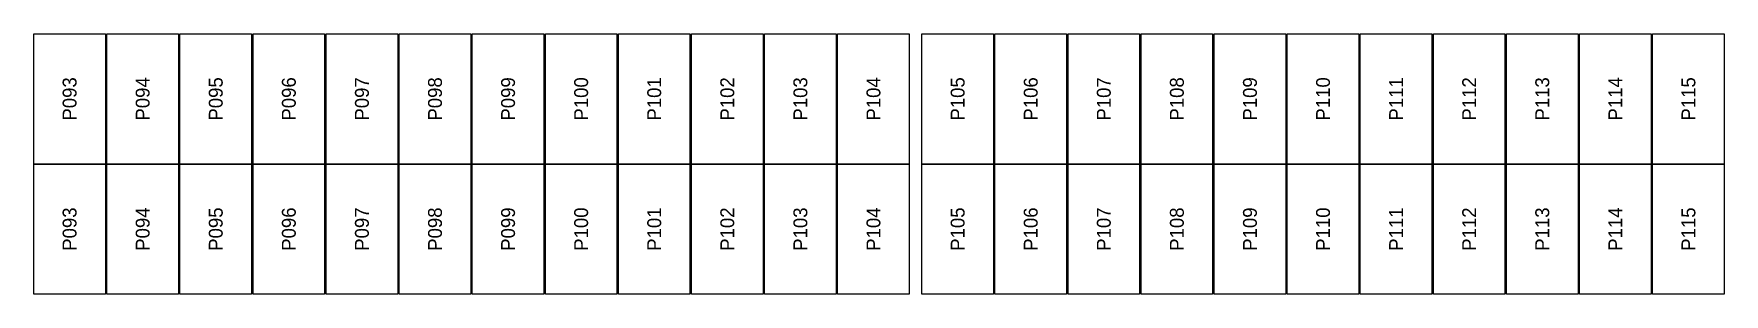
# Model space of a CAD drawing. Extents: x 296295 to 296770, y 651564 to 652121.
# Drawn here: x 296685.94 to 296712.72, y 651588.49 to 651592.62 of the extents above; entities that cross this region are included whole.
import ezdxf
from ezdxf.enums import TextEntityAlignment as Align

# ---------------------------------------------------------------- set-up
doc = ezdxf.new("R2010")
doc.units = 0

msp = doc.modelspace()

# ---------------------------------------------------------------- texts
at = {"layer": 'PANEL_POSITION'}
for s, p in [('P093', (296686.503, 651591.589)), ('P094', (296687.661, 651591.589)), ('P095', (296688.819, 651591.589)), ('P096', (296689.977, 651591.589)), ('P097', (296691.135, 651591.589)), ('P098', (296692.293, 651591.589)), ('P099', (296693.451, 651591.589)), ('P100', (296694.609, 651591.589)), ('P101', (296695.767, 651591.589)), ('P102', (296696.925, 651591.589)), ('P103', (296698.083, 651591.589)), ('P104', (296699.241, 651591.589)), ('P105', (296700.575, 651591.589)), ('P106', (296701.733, 651591.589)), ('P107', (296702.891, 651591.589)), ('P108', (296704.049, 651591.589)), ('P109', (296705.207, 651591.589)), ('P110', (296706.365, 651591.589)), ('P111', (296707.523, 651591.589)), ('P112', (296708.681, 651591.589)), ('P113', (296709.839, 651591.589)), ('P114', (296710.997, 651591.589)), ('P115', (296712.155, 651591.589)), ('P093', (296686.503, 651589.526)), ('P094', (296687.661, 651589.526)), ('P095', (296688.819, 651589.526)), ('P096', (296689.977, 651589.526)), ('P097', (296691.135, 651589.526)), ('P098', (296692.293, 651589.526)), ('P099', (296693.451, 651589.526)), ('P100', (296694.609, 651589.526)), ('P101', (296695.767, 651589.526)), ('P102', (296696.925, 651589.526)), ('P103', (296698.083, 651589.526)), ('P104', (296699.241, 651589.526)), ('P105', (296700.575, 651589.526)), ('P106', (296701.733, 651589.526)), ('P107', (296702.891, 651589.526)), ('P108', (296704.049, 651589.526)), ('P109', (296705.207, 651589.526)), ('P110', (296706.365, 651589.526)), ('P111', (296707.523, 651589.526)), ('P112', (296708.681, 651589.526)), ('P113', (296709.839, 651589.526)), ('P114', (296710.997, 651589.526)), ('P115', (296712.155, 651589.526))]:
    msp.add_text(s, height=0.22, rotation=90, dxfattribs=at).set_placement(p, align=Align.MIDDLE_CENTER)

# ---------------------------------------------------------------- linework, layer by layer
at = {"layer": 'PANELS_MASTER'}
for points in [[(296685.936, 651592.621), (296687.07, 651592.621), (296687.07, 651590.558), (296685.936, 651590.558)], [(296687.094, 651592.621), (296688.228, 651592.621), (296688.228, 651590.558), (296687.094, 651590.558)], [(296688.252, 651592.621), (296689.386, 651592.621), (296689.386, 651590.558), (296688.252, 651590.558)], [(296689.41, 651592.621), (296690.544, 651592.621), (296690.544, 651590.558), (296689.41, 651590.558)], [(296690.568, 651592.621), (296691.702, 651592.621), (296691.702, 651590.558), (296690.568, 651590.558)], [(296691.726, 651592.621), (296692.86, 651592.621), (296692.86, 651590.558), (296691.726, 651590.558)], [(296692.884, 651592.621), (296694.018, 651592.621), (296694.018, 651590.558), (296692.884, 651590.558)], [(296694.042, 651592.621), (296695.176, 651592.621), (296695.176, 651590.558), (296694.042, 651590.558)], [(296695.2, 651592.621), (296696.334, 651592.621), (296696.334, 651590.558), (296695.2, 651590.558)], [(296696.358, 651592.621), (296697.492, 651592.621), (296697.492, 651590.558), (296696.358, 651590.558)], [(296697.516, 651592.621), (296698.65, 651592.621), (296698.65, 651590.558), (296697.516, 651590.558)], [(296698.674, 651592.621), (296699.808, 651592.621), (296699.808, 651590.558), (296698.674, 651590.558)], [(296700.008, 651592.621), (296701.142, 651592.621), (296701.142, 651590.558), (296700.008, 651590.558)], [(296701.166, 651592.621), (296702.3, 651592.621), (296702.3, 651590.558), (296701.166, 651590.558)], [(296702.324, 651592.621), (296703.458, 651592.621), (296703.458, 651590.558), (296702.324, 651590.558)], [(296703.482, 651592.621), (296704.616, 651592.621), (296704.616, 651590.558), (296703.482, 651590.558)], [(296704.64, 651592.621), (296705.774, 651592.621), (296705.774, 651590.558), (296704.64, 651590.558)], [(296705.798, 651592.621), (296706.932, 651592.621), (296706.932, 651590.558), (296705.798, 651590.558)], [(296706.956, 651592.621), (296708.09, 651592.621), (296708.09, 651590.558), (296706.956, 651590.558)], [(296708.114, 651592.621), (296709.248, 651592.621), (296709.248, 651590.558), (296708.114, 651590.558)], [(296709.272, 651592.621), (296710.406, 651592.621), (296710.406, 651590.558), (296709.272, 651590.558)], [(296710.43, 651592.621), (296711.564, 651592.621), (296711.564, 651590.558), (296710.43, 651590.558)], [(296711.588, 651592.621), (296712.722, 651592.621), (296712.722, 651590.558), (296711.588, 651590.558)], [(296685.936, 651590.558), (296687.07, 651590.558), (296687.07, 651588.495), (296685.936, 651588.495)], [(296687.094, 651590.558), (296688.228, 651590.558), (296688.228, 651588.495), (296687.094, 651588.495)], [(296688.252, 651590.558), (296689.386, 651590.558), (296689.386, 651588.495), (296688.252, 651588.495)], [(296689.41, 651590.558), (296690.544, 651590.558), (296690.544, 651588.495), (296689.41, 651588.495)], [(296690.568, 651590.558), (296691.702, 651590.558), (296691.702, 651588.495), (296690.568, 651588.495)], [(296691.726, 651590.558), (296692.86, 651590.558), (296692.86, 651588.495), (296691.726, 651588.495)], [(296692.884, 651590.558), (296694.018, 651590.558), (296694.018, 651588.495), (296692.884, 651588.495)], [(296694.042, 651590.558), (296695.176, 651590.558), (296695.176, 651588.495), (296694.042, 651588.495)], [(296695.2, 651590.558), (296696.334, 651590.558), (296696.334, 651588.495), (296695.2, 651588.495)], [(296696.358, 651590.558), (296697.492, 651590.558), (296697.492, 651588.495), (296696.358, 651588.495)], [(296697.516, 651590.558), (296698.65, 651590.558), (296698.65, 651588.495), (296697.516, 651588.495)], [(296698.674, 651590.558), (296699.808, 651590.558), (296699.808, 651588.495), (296698.674, 651588.495)], [(296700.008, 651590.558), (296701.142, 651590.558), (296701.142, 651588.495), (296700.008, 651588.495)], [(296701.166, 651590.558), (296702.3, 651590.558), (296702.3, 651588.495), (296701.166, 651588.495)], [(296702.324, 651590.558), (296703.458, 651590.558), (296703.458, 651588.495), (296702.324, 651588.495)], [(296703.482, 651590.558), (296704.616, 651590.558), (296704.616, 651588.495), (296703.482, 651588.495)], [(296704.64, 651590.558), (296705.774, 651590.558), (296705.774, 651588.495), (296704.64, 651588.495)], [(296705.798, 651590.558), (296706.932, 651590.558), (296706.932, 651588.495), (296705.798, 651588.495)], [(296706.956, 651590.558), (296708.09, 651590.558), (296708.09, 651588.495), (296706.956, 651588.495)], [(296708.114, 651590.558), (296709.248, 651590.558), (296709.248, 651588.495), (296708.114, 651588.495)], [(296709.272, 651590.558), (296710.406, 651590.558), (296710.406, 651588.495), (296709.272, 651588.495)], [(296710.43, 651590.558), (296711.564, 651590.558), (296711.564, 651588.495), (296710.43, 651588.495)], [(296711.588, 651590.558), (296712.722, 651590.558), (296712.722, 651588.495), (296711.588, 651588.495)]]:
    msp.add_lwpolyline(points, close=True, dxfattribs=at)

msp.set_redraw_order([(e.dxf.handle, doc.entitydb.next_handle()) for e in msp.query("TEXT MTEXT ATTDEF DIMENSION ARC_DIMENSION")])  # texts and dimensions are drawn at this point

doc.saveas('drawing.dxf')
